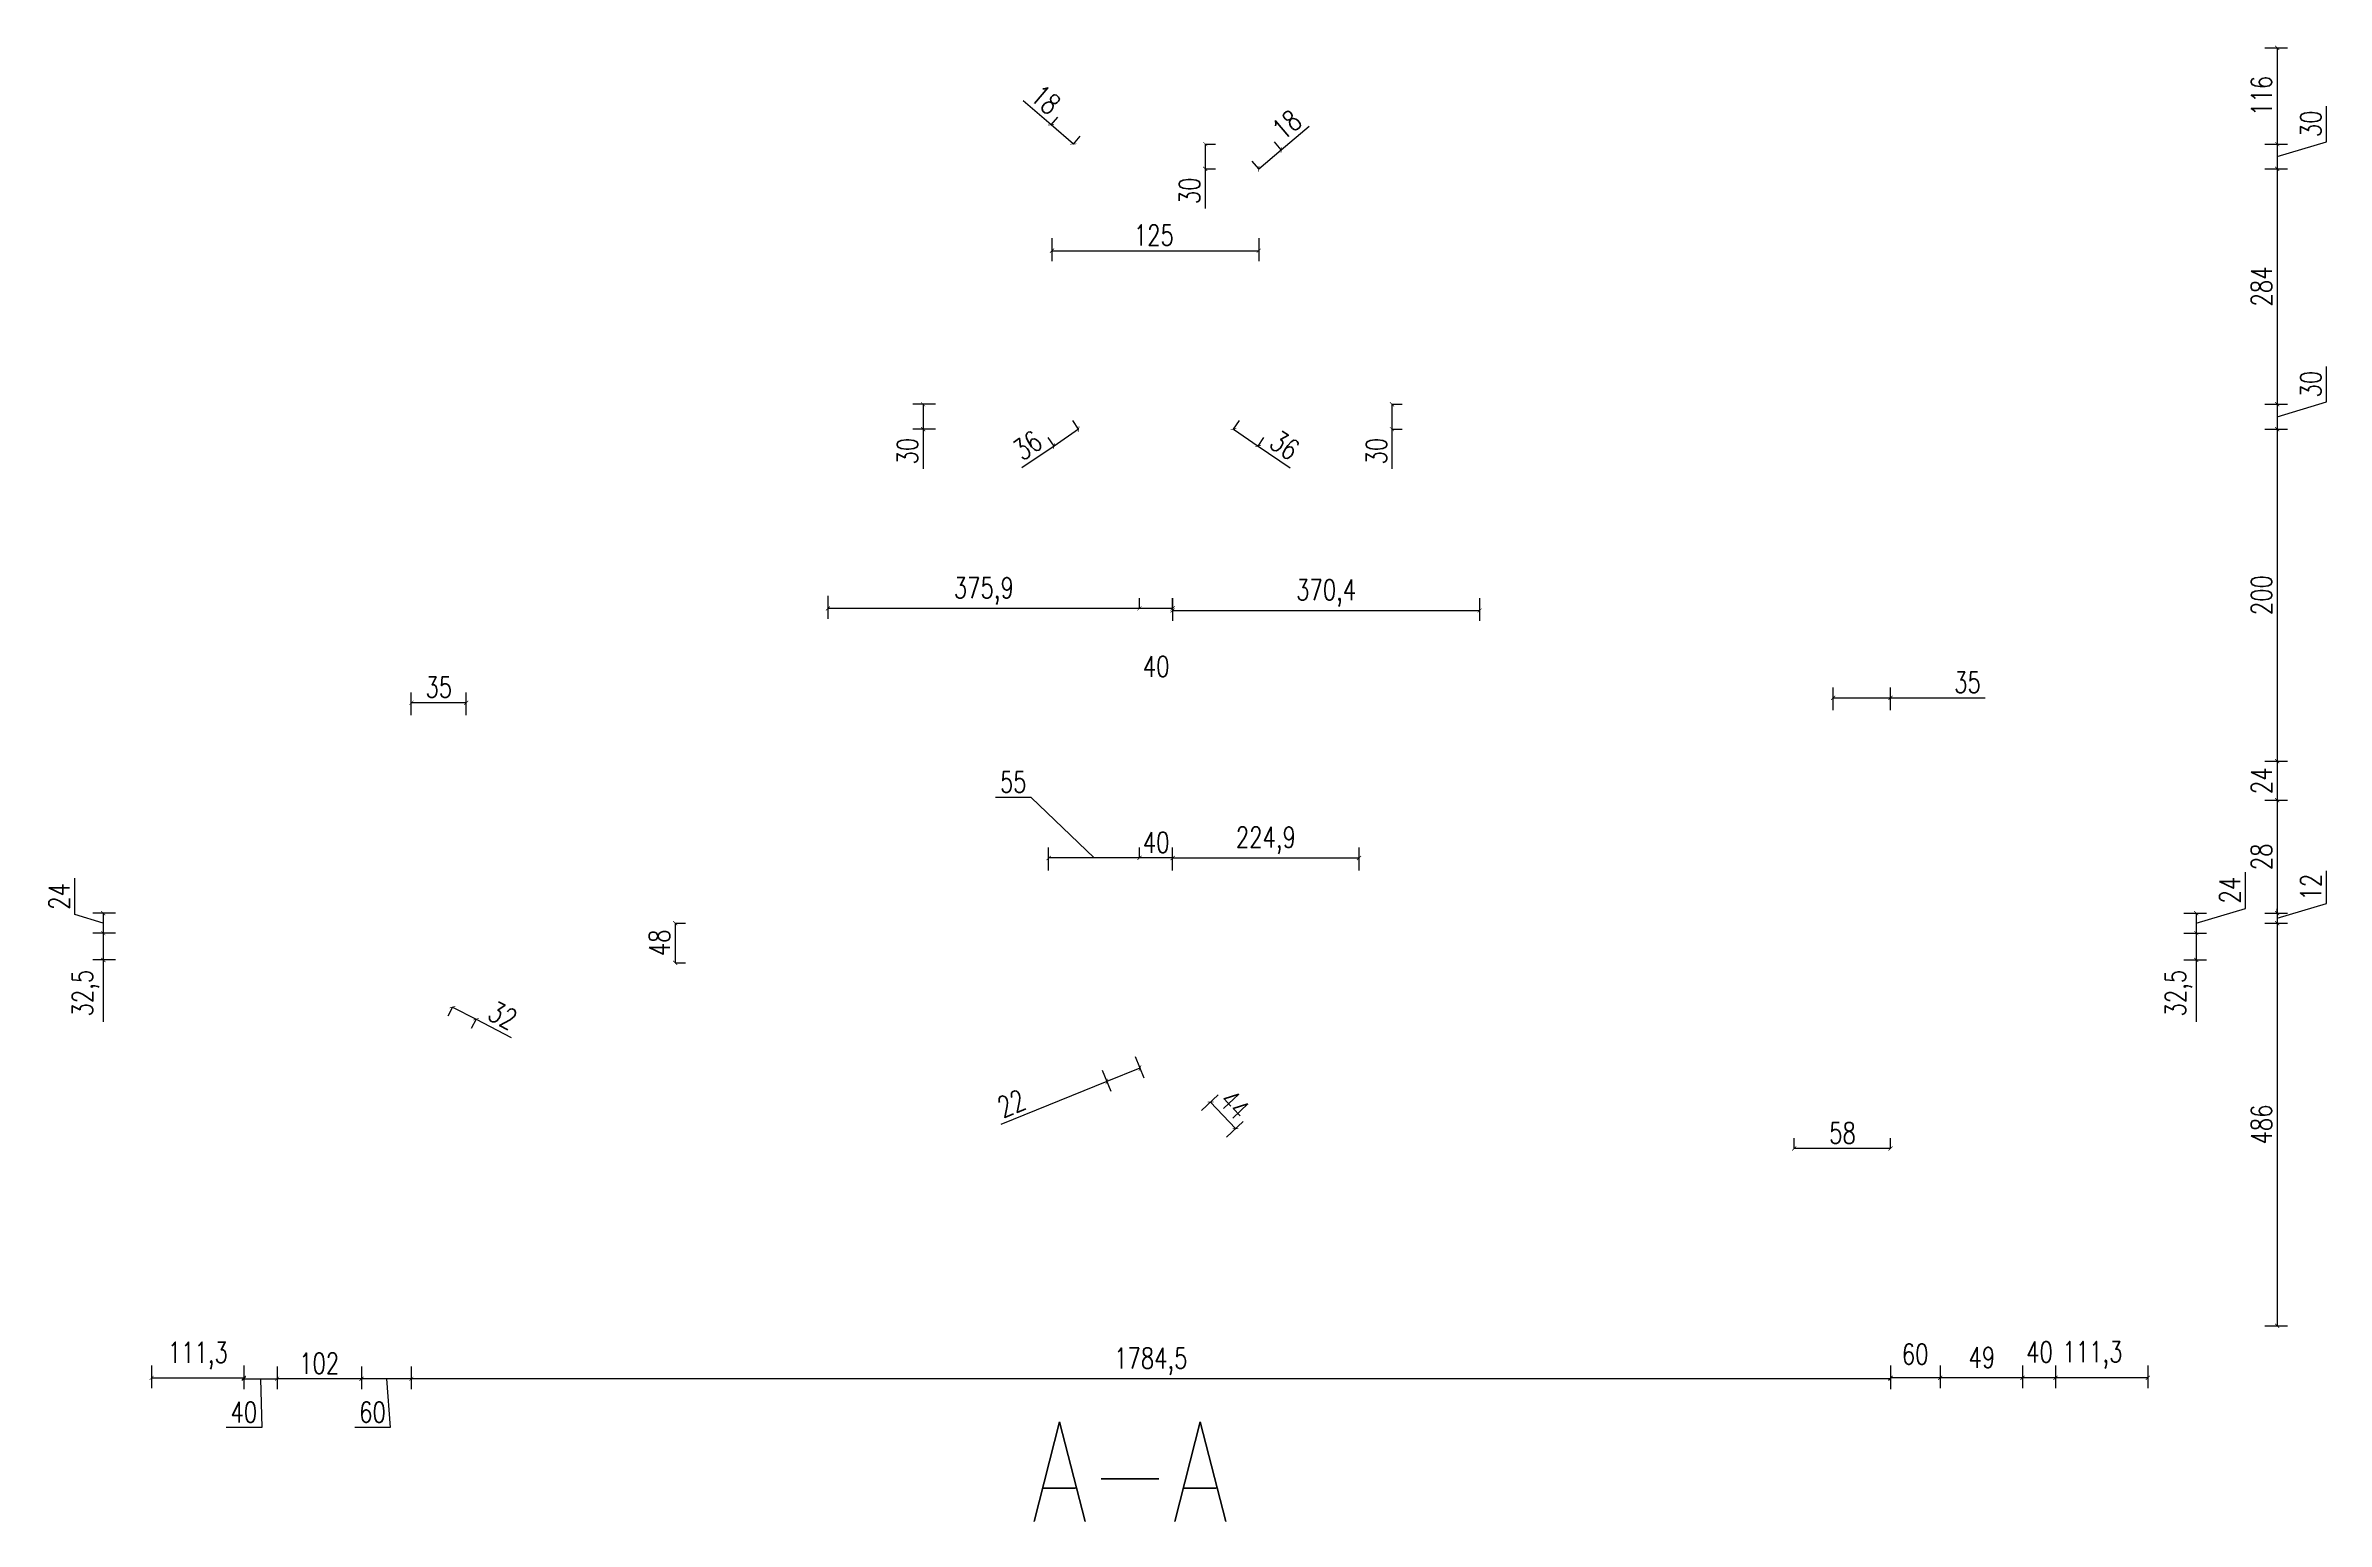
# Model space of a CAD drawing. Header units: millimetres. Extents: x -324080 to 120693, y -32448 to 53734.
# Drawn here: x -60403 to -57652, y 12752 to 14533 of the extents above; entities that cross this region are included whole.
import ezdxf

# ---------------------------------------------------------------- set-up
doc = ezdxf.new("R2010")
doc.units = ezdxf.units.MM
doc.styles.add('Opisowy', font='simplex.shx', dxfattribs={"width": 0.75, "height": 2.5})
doc.dimstyles.new('Opisowy', dxfattribs={"dimscale": 0, "dimtxt": 2.5, "dimasz": 0.5, "dimexe": 1.25, "dimexo": 0.625, "dimtad": 1, "dimdec": 1, "dimtxsty": 'Opisowy', "dimblk": 'ARCHTICK', "dimcen": 1, "dimadec": 0, "dimazin": 0, "dimtfac": 1, "dimtdec": 1, "dimtmove": 0, "dimatfit": 3, "dimfxl": 1.5, "dimfxlon": 1, "dimarcsym": 0})

# ---------------------------------------------------------------- blocks, each defined once
blk = doc.blocks.new('_ArchTick')
at = {"color": 0, "linetype": 'ByBlock', "const_width": 0.15}
blk.add_lwpolyline([(-0.5, -0.5), (0.5, 0.5)], dxfattribs=at)
blk = doc.blocks.new('*D165')
at = {"color": 0, "lineweight": -2, "transparency": 16777216}
for p, q in [((-57726.1, 14530.2), (-57698.6, 14530.2)), ((-57711.1, 14530.2), (-57711.1, 14414.2)), ((-57726.1, 14414.2), (-57698.6, 14414.2))]:
    blk.add_line(p, q, dxfattribs=at)
at = {"layer": 'Defpoints', "color": 0, "transparency": 16777216}
for p in [(-59063.7, 14530.2), (-59043.7, 14414.2), (-57711.1, 14414.2)]:
    blk.add_point(p, dxfattribs=at)
at = {"color": 0, "lineweight": -2, "transparency": 16777216, "xscale": 5, "yscale": 5, "zscale": 5}
for p, rotation in [((-57711.1, 14530.2), 90), ((-57711.1, 14414.2), 270)]:
    blk.add_blockref('_ArchTick', p, dxfattribs=dict(at, rotation=rotation))
at = {"color": 0, "lineweight": 9, "transparency": 16777216, "insert": (-57729.9, 14472.2), "char_height": 25, "attachment_point": 5, "rotation": 90, "style": 'Opisowy'}
blk.add_mtext('116', dxfattribs=at)
blk = doc.blocks.new('*D166')
at = {"color": 0, "lineweight": -2, "transparency": 16777216}
for p, q in [((-57651.7, 14417), (-57651.7, 14459.8)), ((-57726.1, 14414.2), (-57698.6, 14414.2)), ((-57711.1, 14399.2), (-57651.7, 14417)), ((-57711.1, 14414.2), (-57711.1, 14384.2)), ((-57726.1, 14384.2), (-57698.6, 14384.2))]:
    blk.add_line(p, q, dxfattribs=at)
at = {"layer": 'Defpoints', "color": 0, "transparency": 16777216}
for p in [(-59043.7, 14414.2), (-58939.8, 14384.2), (-57711.1, 14384.2)]:
    blk.add_point(p, dxfattribs=at)
at = {"color": 0, "lineweight": -2, "transparency": 16777216, "xscale": 5, "yscale": 5, "zscale": 5}
for p, rotation in [((-57711.1, 14414.2), 90), ((-57711.1, 14384.2), 270)]:
    blk.add_blockref('_ArchTick', p, dxfattribs=dict(at, rotation=rotation))
at = {"color": 0, "lineweight": 9, "transparency": 16777216, "insert": (-57670.5, 14438.4), "char_height": 25, "attachment_point": 5, "rotation": 90, "style": 'Opisowy'}
blk.add_mtext('30', dxfattribs=at)
blk = doc.blocks.new('*D167')
at = {"color": 0, "lineweight": -2, "transparency": 16777216}
for p, q in [((-57726.1, 14384.2), (-57698.6, 14384.2)), ((-57711.1, 14384.2), (-57711.1, 14100.2)), ((-57726.1, 14100.2), (-57698.6, 14100.2))]:
    blk.add_line(p, q, dxfattribs=at)
at = {"layer": 'Defpoints', "color": 0, "transparency": 16777216}
for p in [(-58939.8, 14384.2), (-58652.1, 14100.2), (-57711.1, 14100.2)]:
    blk.add_point(p, dxfattribs=at)
at = {"color": 0, "lineweight": -2, "transparency": 16777216, "xscale": 5, "yscale": 5, "zscale": 5}
for p, rotation in [((-57711.1, 14384.2), 90), ((-57711.1, 14100.2), 270)]:
    blk.add_blockref('_ArchTick', p, dxfattribs=dict(at, rotation=rotation))
at = {"color": 0, "lineweight": 9, "transparency": 16777216, "insert": (-57729.9, 14242.2), "char_height": 25, "attachment_point": 5, "rotation": 90, "style": 'Opisowy'}
blk.add_mtext('284', dxfattribs=at)
blk = doc.blocks.new('*D168')
at = {"color": 0, "lineweight": -2, "transparency": 16777216}
for p, q in [((-57651.7, 14103), (-57651.7, 14145.8)), ((-57726.1, 14100.2), (-57698.6, 14100.2)), ((-57711.1, 14085.2), (-57651.7, 14103)), ((-57711.1, 14100.2), (-57711.1, 14070.2)), ((-57726.1, 14070.2), (-57698.6, 14070.2))]:
    blk.add_line(p, q, dxfattribs=at)
at = {"layer": 'Defpoints', "color": 0, "transparency": 16777216}
for p in [(-58652.1, 14100.2), (-58626.6, 14070.2), (-57711.1, 14070.2)]:
    blk.add_point(p, dxfattribs=at)
at = {"color": 0, "lineweight": -2, "transparency": 16777216, "xscale": 5, "yscale": 5, "zscale": 5}
for p, rotation in [((-57711.1, 14100.2), 90), ((-57711.1, 14070.2), 270)]:
    blk.add_blockref('_ArchTick', p, dxfattribs=dict(at, rotation=rotation))
at = {"color": 0, "lineweight": 9, "transparency": 16777216, "insert": (-57670.5, 14124.4), "char_height": 25, "attachment_point": 5, "rotation": 90, "style": 'Opisowy'}
blk.add_mtext('30', dxfattribs=at)
blk = doc.blocks.new('*D169')
at = {"color": 0, "lineweight": -2, "transparency": 16777216}
for p, q in [((-57726.1, 14070.2), (-57698.6, 14070.2)), ((-57711.1, 14070.2), (-57711.1, 13669.6)), ((-57726.1, 13669.6), (-57698.6, 13669.6))]:
    blk.add_line(p, q, dxfattribs=at)
at = {"layer": 'Defpoints', "color": 0, "transparency": 16777216}
for p in [(-58626.6, 14070.2), (-58286.7, 13669.6), (-57711.1, 13669.6)]:
    blk.add_point(p, dxfattribs=at)
at = {"color": 0, "lineweight": -2, "transparency": 16777216, "xscale": 5, "yscale": 5, "zscale": 5}
for p, rotation in [((-57711.1, 14070.2), 90), ((-57711.1, 13669.6), 270)]:
    blk.add_blockref('_ArchTick', p, dxfattribs=dict(at, rotation=rotation))
at = {"color": 0, "lineweight": 9, "transparency": 16777216, "insert": (-57729.9, 13869.9), "char_height": 25, "attachment_point": 5, "rotation": 90, "style": 'Opisowy'}
blk.add_mtext('200', dxfattribs=at)
blk = doc.blocks.new('*D170')
at = {"color": 0, "lineweight": -2, "transparency": 16777216}
for p, q in [((-57726.1, 13669.6), (-57698.6, 13669.6)), ((-57711.1, 13669.6), (-57711.1, 13622.4)), ((-57726.1, 13622.4), (-57698.6, 13622.4))]:
    blk.add_line(p, q, dxfattribs=at)
at = {"layer": 'Defpoints', "color": 0, "transparency": 16777216}
for p in [(-58286.7, 13669.6), (-58246.7, 13622.4), (-57711.1, 13622.4)]:
    blk.add_point(p, dxfattribs=at)
at = {"color": 0, "lineweight": -2, "transparency": 16777216, "xscale": 5, "yscale": 5, "zscale": 5}
for p, rotation in [((-57711.1, 13669.6), 90), ((-57711.1, 13622.4), 270)]:
    blk.add_blockref('_ArchTick', p, dxfattribs=dict(at, rotation=rotation))
at = {"color": 0, "lineweight": 9, "transparency": 16777216, "insert": (-57729.9, 13646), "char_height": 25, "attachment_point": 5, "rotation": 90, "style": 'Opisowy'}
blk.add_mtext('24', dxfattribs=at)
blk = doc.blocks.new('*D171')
at = {"color": 0, "lineweight": -2, "transparency": 16777216}
for p, q in [((-57726.1, 13622.4), (-57698.6, 13622.4)), ((-57711.1, 13622.4), (-57711.1, 13486.2)), ((-57726.1, 13486.2), (-57698.6, 13486.2))]:
    blk.add_line(p, q, dxfattribs=at)
at = {"layer": 'Defpoints', "color": 0, "transparency": 16777216}
for p in [(-58246.7, 13622.4), (-58246.7, 13486.2), (-57711.1, 13486.2)]:
    blk.add_point(p, dxfattribs=at)
at = {"color": 0, "lineweight": -2, "transparency": 16777216, "xscale": 5, "yscale": 5, "zscale": 5}
for p, rotation in [((-57711.1, 13622.4), 90), ((-57711.1, 13486.2), 270)]:
    blk.add_blockref('_ArchTick', p, dxfattribs=dict(at, rotation=rotation))
at = {"color": 0, "lineweight": 9, "transparency": 16777216, "insert": (-57729.9, 13554.3), "char_height": 25, "attachment_point": 5, "rotation": 90, "style": 'Opisowy'}
blk.add_mtext('28', dxfattribs=at)
blk = doc.blocks.new('*D172')
at = {"color": 0, "lineweight": -2, "transparency": 16777216}
for p, q in [((-57651.7, 13498), (-57651.7, 13537.3)), ((-57726.1, 13486.2), (-57698.6, 13486.2)), ((-57711.1, 13480.2), (-57651.7, 13498)), ((-57711.1, 13486.2), (-57711.1, 13491.2)), ((-57711.1, 13486.2), (-57711.1, 13474.2)), ((-57711.1, 13486.2), (-57711.1, 13474.2)), ((-57726.1, 13474.2), (-57698.6, 13474.2)), ((-57711.1, 13474.2), (-57711.1, 13469.2))]:
    blk.add_line(p, q, dxfattribs=at)
at = {"layer": 'Defpoints', "color": 0, "transparency": 16777216}
for p in [(-58246.7, 13486.2), (-58018.5, 13474.2), (-57711.1, 13474.2)]:
    blk.add_point(p, dxfattribs=at)
at = {"color": 0, "lineweight": -2, "transparency": 16777216, "xscale": 5, "yscale": 5, "zscale": 5}
for p, rotation in [((-57711.1, 13486.2), 270), ((-57711.1, 13474.2), 90)]:
    blk.add_blockref('_ArchTick', p, dxfattribs=dict(at, rotation=rotation))
at = {"color": 0, "lineweight": 9, "transparency": 16777216, "insert": (-57670.5, 13517.6), "char_height": 25, "attachment_point": 5, "rotation": 90, "style": 'Opisowy'}
blk.add_mtext('12', dxfattribs=at)
blk = doc.blocks.new('*D173')
at = {"color": 0, "lineweight": -2, "transparency": 16777216}
for p, q in [((-57726.1, 13474.2), (-57698.6, 13474.2)), ((-57711.1, 13474.2), (-57711.1, 12988.2)), ((-57726.1, 12988.2), (-57698.6, 12988.2))]:
    blk.add_line(p, q, dxfattribs=at)
at = {"layer": 'Defpoints', "color": 0, "transparency": 16777216}
for p in [(-58018.5, 13474.2), (-58117.7, 12988.2), (-57711.1, 12988.2)]:
    blk.add_point(p, dxfattribs=at)
at = {"color": 0, "lineweight": -2, "transparency": 16777216, "xscale": 5, "yscale": 5, "zscale": 5}
for p, rotation in [((-57711.1, 13474.2), 90), ((-57711.1, 12988.2), 270)]:
    blk.add_blockref('_ArchTick', p, dxfattribs=dict(at, rotation=rotation))
at = {"color": 0, "lineweight": 9, "transparency": 16777216, "insert": (-57729.9, 13231.2), "char_height": 25, "attachment_point": 5, "rotation": 90, "style": 'Opisowy'}
blk.add_mtext('486', dxfattribs=at)
blk = doc.blocks.new('*D174')
at = {"color": 0, "lineweight": -2, "transparency": 16777216}
for p, q in [((-57749.4, 13492), (-57749.4, 13535.7)), ((-57823.8, 13486.2), (-57796.3, 13486.2)), ((-57808.8, 13474.2), (-57749.4, 13492)), ((-57808.8, 13486.2), (-57808.8, 13462.2)), ((-57823.8, 13462.2), (-57796.3, 13462.2))]:
    blk.add_line(p, q, dxfattribs=at)
at = {"layer": 'Defpoints', "color": 0, "transparency": 16777216}
for p in [(-57978.5, 13486.2), (-57978.5, 13462.2), (-57808.8, 13462.2)]:
    blk.add_point(p, dxfattribs=at)
at = {"color": 0, "lineweight": -2, "transparency": 16777216, "xscale": 5, "yscale": 5, "zscale": 5}
for p, rotation in [((-57808.8, 13486.2), 90), ((-57808.8, 13462.2), 270)]:
    blk.add_blockref('_ArchTick', p, dxfattribs=dict(at, rotation=rotation))
at = {"color": 0, "lineweight": 9, "transparency": 16777216, "insert": (-57768.1, 13513.9), "char_height": 25, "attachment_point": 5, "rotation": 90, "style": 'Opisowy'}
blk.add_mtext('24', dxfattribs=at)
blk = doc.blocks.new('*D175')
at = {"color": 0, "lineweight": -2, "transparency": 16777216}
for p, q in [((-57978.5, 12940.5), (-57978.5, 12913)), ((-57867.2, 12940.5), (-57867.2, 12913)), ((-57867.2, 12925.5), (-57978.5, 12925.5))]:
    blk.add_line(p, q, dxfattribs=at)
at = {"layer": 'Defpoints', "color": 0, "transparency": 16777216}
for p in [(-57978.5, 13462.2), (-57867.2, 13429.7), (-57978.5, 12925.5)]:
    blk.add_point(p, dxfattribs=at)
at = {"color": 0, "lineweight": -2, "transparency": 16777216, "xscale": 5, "yscale": 5, "zscale": 5, "rotation": 180}
blk.add_blockref('_ArchTick', (-57978.5, 12925.5), dxfattribs=at)
at = {"color": 0, "lineweight": -2, "transparency": 16777216, "xscale": 5, "yscale": 5, "zscale": 5}
blk.add_blockref('_ArchTick', (-57867.2, 12925.5), dxfattribs=at)
at = {"color": 0, "lineweight": 9, "transparency": 16777216, "insert": (-57934, 12953.2), "char_height": 25, "attachment_point": 5, "style": 'Opisowy'}
blk.add_mtext('111,3', dxfattribs=at)
blk = doc.blocks.new('*D176')
at = {"color": 0, "lineweight": -2, "transparency": 16777216}
for p, q in [((-58018.5, 12940.5), (-58018.5, 12913)), ((-57978.5, 12940.5), (-57978.5, 12913)), ((-57978.5, 12925.5), (-58018.5, 12925.5))]:
    blk.add_line(p, q, dxfattribs=at)
at = {"layer": 'Defpoints', "color": 0, "transparency": 16777216}
for p in [(-58018.5, 13462.2), (-57978.5, 13462.2), (-58018.5, 12925.5)]:
    blk.add_point(p, dxfattribs=at)
at = {"color": 0, "lineweight": -2, "transparency": 16777216, "xscale": 5, "yscale": 5, "zscale": 5, "rotation": 180}
blk.add_blockref('_ArchTick', (-58018.5, 12925.5), dxfattribs=at)
at = {"color": 0, "lineweight": -2, "transparency": 16777216, "xscale": 5, "yscale": 5, "zscale": 5}
blk.add_blockref('_ArchTick', (-57978.5, 12925.5), dxfattribs=at)
at = {"color": 0, "lineweight": 9, "transparency": 16777216, "insert": (-57997.9, 12956.7), "char_height": 25, "attachment_point": 5, "style": 'Opisowy'}
blk.add_mtext('40', dxfattribs=at)
blk = doc.blocks.new('*D177')
at = {"color": 0, "lineweight": -2, "transparency": 16777216}
for p, q in [((-58117.7, 12940.5), (-58117.7, 12913)), ((-58018.5, 12940.5), (-58018.5, 12913)), ((-58018.5, 12925.5), (-58117.7, 12925.5))]:
    blk.add_line(p, q, dxfattribs=at)
at = {"layer": 'Defpoints', "color": 0, "transparency": 16777216}
for p in [(-58018.5, 13462.2), (-58117.7, 12988.2), (-58117.7, 12925.5)]:
    blk.add_point(p, dxfattribs=at)
at = {"color": 0, "lineweight": -2, "transparency": 16777216, "xscale": 5, "yscale": 5, "zscale": 5, "rotation": 180}
blk.add_blockref('_ArchTick', (-58117.7, 12925.5), dxfattribs=at)
at = {"color": 0, "lineweight": -2, "transparency": 16777216, "xscale": 5, "yscale": 5, "zscale": 5}
blk.add_blockref('_ArchTick', (-58018.5, 12925.5), dxfattribs=at)
at = {"color": 0, "lineweight": 9, "transparency": 16777216, "insert": (-58067.3, 12950.1), "char_height": 25, "attachment_point": 5, "style": 'Opisowy'}
blk.add_mtext('49', dxfattribs=at)
blk = doc.blocks.new('*D178')
at = {"color": 0, "lineweight": -2, "transparency": 16777216}
for p, q in [((-58177.7, 12940.5), (-58177.7, 12913)), ((-58117.7, 12940.5), (-58117.7, 12913)), ((-58117.7, 12925.5), (-58177.7, 12925.5))]:
    blk.add_line(p, q, dxfattribs=at)
at = {"layer": 'Defpoints', "color": 0, "transparency": 16777216}
for p in [(-58117.7, 12988.2), (-58177.7, 12976.2), (-58177.7, 12925.5)]:
    blk.add_point(p, dxfattribs=at)
at = {"color": 0, "lineweight": -2, "transparency": 16777216, "xscale": 5, "yscale": 5, "zscale": 5, "rotation": 180}
blk.add_blockref('_ArchTick', (-58177.7, 12925.5), dxfattribs=at)
at = {"color": 0, "lineweight": -2, "transparency": 16777216, "xscale": 5, "yscale": 5, "zscale": 5}
blk.add_blockref('_ArchTick', (-58117.7, 12925.5), dxfattribs=at)
at = {"color": 0, "lineweight": 9, "transparency": 16777216, "insert": (-58147.7, 12954.1), "char_height": 25, "attachment_point": 5, "style": 'Opisowy'}
blk.add_mtext('60', dxfattribs=at)
blk = doc.blocks.new('*D179')
at = {"color": 0, "lineweight": -2, "transparency": 16777216}
for p, q in [((-59962.2, 12939.3), (-59962.2, 12911.8)), ((-58177.7, 12939.3), (-58177.7, 12911.8)), ((-58177.7, 12924.3), (-59962.2, 12924.3))]:
    blk.add_line(p, q, dxfattribs=at)
at = {"layer": 'Defpoints', "color": 0, "transparency": 16777216}
for p in [(-59962.2, 12982.2), (-58177.7, 12976.2), (-59962.2, 12924.3)]:
    blk.add_point(p, dxfattribs=at)
at = {"color": 0, "lineweight": -2, "transparency": 16777216, "xscale": 5, "yscale": 5, "zscale": 5, "rotation": 180}
blk.add_blockref('_ArchTick', (-59962.2, 12924.3), dxfattribs=at)
at = {"color": 0, "lineweight": -2, "transparency": 16777216, "xscale": 5, "yscale": 5, "zscale": 5}
blk.add_blockref('_ArchTick', (-58177.7, 12924.3), dxfattribs=at)
at = {"color": 0, "lineweight": 9, "transparency": 16777216, "insert": (-59069.9, 12945.4), "char_height": 25, "attachment_point": 5, "style": 'Opisowy'}
blk.add_mtext('1784,5', dxfattribs=at)
blk = doc.blocks.new('*D180')
at = {"color": 0, "lineweight": -2, "transparency": 16777216}
for p, q in [((-60022.2, 12939.3), (-60022.2, 12911.8)), ((-59962.2, 12939.3), (-59962.2, 12911.8)), ((-59962.2, 12924.3), (-60022.2, 12924.3)), ((-59992.2, 12924.3), (-59987.6, 12865.4)), ((-59987.6, 12865.4), (-60030.4, 12865.4))]:
    blk.add_line(p, q, dxfattribs=at)
at = {"layer": 'Defpoints', "color": 0, "transparency": 16777216}
for p in [(-60022.2, 12988.2), (-59962.2, 12982.2), (-60022.2, 12924.3)]:
    blk.add_point(p, dxfattribs=at)
at = {"color": 0, "lineweight": -2, "transparency": 16777216, "xscale": 5, "yscale": 5, "zscale": 5, "rotation": 180}
blk.add_blockref('_ArchTick', (-60022.2, 12924.3), dxfattribs=at)
at = {"color": 0, "lineweight": -2, "transparency": 16777216, "xscale": 5, "yscale": 5, "zscale": 5}
blk.add_blockref('_ArchTick', (-59962.2, 12924.3), dxfattribs=at)
at = {"color": 0, "lineweight": 9, "transparency": 16777216, "insert": (-60009, 12884.1), "char_height": 25, "attachment_point": 5, "style": 'Opisowy'}
blk.add_mtext('60', dxfattribs=at)
blk = doc.blocks.new('*D181')
at = {"color": 0, "lineweight": -2, "transparency": 16777216}
for p, q in [((-60124.2, 12939.3), (-60124.2, 12911.8)), ((-60022.2, 12939.3), (-60022.2, 12911.8)), ((-60022.2, 12924.3), (-60124.2, 12924.3))]:
    blk.add_line(p, q, dxfattribs=at)
at = {"layer": 'Defpoints', "color": 0, "transparency": 16777216}
for p in [(-60124.2, 13462.2), (-60022.2, 12988.2), (-60124.2, 12924.3)]:
    blk.add_point(p, dxfattribs=at)
at = {"color": 0, "lineweight": -2, "transparency": 16777216, "xscale": 5, "yscale": 5, "zscale": 5, "rotation": 180}
blk.add_blockref('_ArchTick', (-60124.2, 12924.3), dxfattribs=at)
at = {"color": 0, "lineweight": -2, "transparency": 16777216, "xscale": 5, "yscale": 5, "zscale": 5}
blk.add_blockref('_ArchTick', (-60022.2, 12924.3), dxfattribs=at)
at = {"color": 0, "lineweight": 9, "transparency": 16777216, "insert": (-60073.2, 12943), "char_height": 25, "attachment_point": 5, "style": 'Opisowy'}
blk.add_mtext('102', dxfattribs=at)
blk = doc.blocks.new('*D182')
at = {"color": 0, "lineweight": -2, "transparency": 16777216}
for p, q in [((-57808.8, 13462.2), (-57796.3, 13462.2)), ((-57808.8, 13462.2), (-57808.8, 13429.7)), ((-57823.8, 13429.7), (-57796.3, 13429.7)), ((-57808.8, 13429.7), (-57808.8, 13355))]:
    blk.add_line(p, q, dxfattribs=at)
at = {"layer": 'Defpoints', "color": 0, "transparency": 16777216}
for p in [(-57811.3, 13462.2), (-57867.2, 13429.7), (-57808.8, 13429.7)]:
    blk.add_point(p, dxfattribs=at)
at = {"color": 0, "lineweight": -2, "transparency": 16777216, "xscale": 5, "yscale": 5, "zscale": 5}
for p, rotation in [((-57808.8, 13462.2), 90), ((-57808.8, 13429.7), 270)]:
    blk.add_blockref('_ArchTick', p, dxfattribs=dict(at, rotation=rotation))
at = {"color": 0, "lineweight": 9, "transparency": 16777216, "insert": (-57829.9, 13389.8), "char_height": 25, "attachment_point": 5, "rotation": 90, "style": 'Opisowy'}
blk.add_mtext('32,5', dxfattribs=at)
blk = doc.blocks.new('*D183')
at = {"color": 0, "lineweight": -2, "transparency": 16777216}
for p, q in [((-60368.3, 13484.5), (-60368.3, 13528.2)), ((-60333.9, 13474.2), (-60368.3, 13484.5)), ((-60318.9, 13486.2), (-60346.4, 13486.2)), ((-60333.9, 13486.2), (-60333.9, 13462.2)), ((-60318.9, 13462.2), (-60346.4, 13462.2))]:
    blk.add_line(p, q, dxfattribs=at)
at = {"layer": 'Defpoints', "color": 0, "transparency": 16777216}
for p in [(-60164.2, 13486.2), (-60333.9, 13462.2), (-60164.2, 13462.2)]:
    blk.add_point(p, dxfattribs=at)
at = {"color": 0, "lineweight": -2, "transparency": 16777216, "xscale": 5, "yscale": 5, "zscale": 5}
for p, rotation in [((-60333.9, 13486.2), 90), ((-60333.9, 13462.2), 270)]:
    blk.add_blockref('_ArchTick', p, dxfattribs=dict(at, rotation=rotation))
at = {"color": 0, "lineweight": 9, "transparency": 16777216, "insert": (-60387, 13506.4), "char_height": 25, "attachment_point": 5, "rotation": 90, "style": 'Opisowy'}
blk.add_mtext('24', dxfattribs=at)
blk = doc.blocks.new('*D184')
at = {"color": 0, "lineweight": -2, "transparency": 16777216}
for p, q in [((-60275.5, 12940.5), (-60275.5, 12913)), ((-60164.2, 12940.5), (-60164.2, 12913)), ((-60275.5, 12925.5), (-60164.2, 12925.5))]:
    blk.add_line(p, q, dxfattribs=at)
at = {"layer": 'Defpoints', "color": 0, "transparency": 16777216}
for p in [(-60164.2, 13462.2), (-60275.5, 13429.7), (-60164.2, 12925.5)]:
    blk.add_point(p, dxfattribs=at)
at = {"color": 0, "lineweight": -2, "transparency": 16777216, "xscale": 5, "yscale": 5, "zscale": 5, "rotation": 180}
blk.add_blockref('_ArchTick', (-60275.5, 12925.5), dxfattribs=at)
at = {"color": 0, "lineweight": -2, "transparency": 16777216, "xscale": 5, "yscale": 5, "zscale": 5}
blk.add_blockref('_ArchTick', (-60164.2, 12925.5), dxfattribs=at)
at = {"color": 0, "lineweight": 9, "transparency": 16777216, "insert": (-60219.6, 12952.4), "char_height": 25, "attachment_point": 5, "style": 'Opisowy'}
blk.add_mtext('111,3', dxfattribs=at)
blk = doc.blocks.new('*D185')
at = {"color": 0, "lineweight": -2, "transparency": 16777216}
for p, q in [((-60164.2, 12939.3), (-60164.2, 12911.8)), ((-60124.2, 12939.3), (-60124.2, 12911.8)), ((-60164.2, 12924.3), (-60124.2, 12924.3)), ((-60144.2, 12924.3), (-60142.7, 12865.4)), ((-60142.7, 12865.4), (-60185.5, 12865.4))]:
    blk.add_line(p, q, dxfattribs=at)
at = {"layer": 'Defpoints', "color": 0, "transparency": 16777216}
for p in [(-60164.2, 13462.2), (-60124.2, 13462.2), (-60124.2, 12924.3)]:
    blk.add_point(p, dxfattribs=at)
at = {"color": 0, "lineweight": -2, "transparency": 16777216, "xscale": 5, "yscale": 5, "zscale": 5, "rotation": 180}
blk.add_blockref('_ArchTick', (-60164.2, 12924.3), dxfattribs=at)
at = {"color": 0, "lineweight": -2, "transparency": 16777216, "xscale": 5, "yscale": 5, "zscale": 5}
blk.add_blockref('_ArchTick', (-60124.2, 12924.3), dxfattribs=at)
at = {"color": 0, "lineweight": 9, "transparency": 16777216, "insert": (-60164.1, 12884.1), "char_height": 25, "attachment_point": 5, "style": 'Opisowy'}
blk.add_mtext('40', dxfattribs=at)
blk = doc.blocks.new('*D186')
at = {"color": 0, "lineweight": -2, "transparency": 16777216}
for p, q in [((-60333.9, 13462.2), (-60346.4, 13462.2)), ((-60333.9, 13462.2), (-60333.9, 13429.7)), ((-60318.9, 13429.7), (-60346.4, 13429.7)), ((-60333.9, 13429.7), (-60333.9, 13355))]:
    blk.add_line(p, q, dxfattribs=at)
at = {"layer": 'Defpoints', "color": 0, "transparency": 16777216}
for p in [(-60331.4, 13462.2), (-60333.9, 13429.7), (-60275.5, 13429.7)]:
    blk.add_point(p, dxfattribs=at)
at = {"color": 0, "lineweight": -2, "transparency": 16777216, "xscale": 5, "yscale": 5, "zscale": 5}
for p, rotation in [((-60333.9, 13462.2), 90), ((-60333.9, 13429.7), 270)]:
    blk.add_blockref('_ArchTick', p, dxfattribs=dict(at, rotation=rotation))
at = {"color": 0, "lineweight": 9, "transparency": 16777216, "insert": (-60355, 13389.8), "char_height": 25, "attachment_point": 5, "rotation": 90, "style": 'Opisowy'}
blk.add_mtext('32,5', dxfattribs=at)
blk = doc.blocks.new('*D187')
at = {"color": 0, "lineweight": -2, "transparency": 16777216}
for p, q in [((-59043.7, 13866.4), (-59043.7, 13838.9)), ((-59043.7, 13851.4), (-58673.3, 13851.4)), ((-58673.3, 13866.4), (-58673.3, 13838.9))]:
    blk.add_line(p, q, dxfattribs=at)
at = {"layer": 'Defpoints', "color": 0, "transparency": 16777216}
for p in [(-59043.7, 14070.2), (-58673.3, 14070.2), (-58673.3, 13851.4)]:
    blk.add_point(p, dxfattribs=at)
at = {"color": 0, "lineweight": -2, "transparency": 16777216, "xscale": 5, "yscale": 5, "zscale": 5, "rotation": 180}
blk.add_blockref('_ArchTick', (-59043.7, 13851.4), dxfattribs=at)
at = {"color": 0, "lineweight": -2, "transparency": 16777216, "xscale": 5, "yscale": 5, "zscale": 5}
blk.add_blockref('_ArchTick', (-58673.3, 13851.4), dxfattribs=at)
at = {"color": 0, "lineweight": 9, "transparency": 16777216, "insert": (-58858.5, 13872.5), "char_height": 25, "attachment_point": 5, "style": 'Opisowy'}
blk.add_mtext('370,4', dxfattribs=at)
blk = doc.blocks.new('*D188')
at = {"color": 0, "lineweight": -2, "transparency": 16777216}
for p, q in [((-59083.7, 13853.9), (-59083.7, 13866.4)), ((-59043.7, 13853.9), (-59083.7, 13853.9)), ((-59043.7, 13853.9), (-59043.7, 13866.4))]:
    blk.add_line(p, q, dxfattribs=at)
at = {"layer": 'Defpoints', "color": 0, "transparency": 16777216}
for p in [(-59083.7, 13853.9), (-59083.7, 13853.9), (-59043.7, 13853.9)]:
    blk.add_point(p, dxfattribs=at)
at = {"color": 0, "lineweight": -2, "transparency": 16777216, "xscale": 5, "yscale": 5, "zscale": 5, "rotation": 180}
blk.add_blockref('_ArchTick', (-59083.7, 13853.9), dxfattribs=at)
at = {"color": 0, "lineweight": -2, "transparency": 16777216, "xscale": 5, "yscale": 5, "zscale": 5}
blk.add_blockref('_ArchTick', (-59043.7, 13853.9), dxfattribs=at)
at = {"color": 0, "lineweight": 9, "transparency": 16777216, "insert": (-59063.7, 13783.9), "char_height": 25, "attachment_point": 5, "style": 'Opisowy'}
blk.add_mtext('40', dxfattribs=at)
blk = doc.blocks.new('*D189')
at = {"color": 0, "lineweight": -2, "transparency": 16777216}
for p, q in [((-59459.6, 13868.9), (-59459.6, 13841.4)), ((-59083.7, 13853.9), (-59459.6, 13853.9)), ((-59083.7, 13853.9), (-59083.7, 13866.4))]:
    blk.add_line(p, q, dxfattribs=at)
at = {"layer": 'Defpoints', "color": 0, "transparency": 16777216}
for p in [(-59459.6, 14070.2), (-59459.6, 13853.9), (-59083.7, 13853.9)]:
    blk.add_point(p, dxfattribs=at)
at = {"color": 0, "lineweight": -2, "transparency": 16777216, "xscale": 5, "yscale": 5, "zscale": 5, "rotation": 180}
blk.add_blockref('_ArchTick', (-59459.6, 13853.9), dxfattribs=at)
at = {"color": 0, "lineweight": -2, "transparency": 16777216, "xscale": 5, "yscale": 5, "zscale": 5}
blk.add_blockref('_ArchTick', (-59083.7, 13853.9), dxfattribs=at)
at = {"color": 0, "lineweight": 9, "transparency": 16777216, "insert": (-59271.6, 13875), "char_height": 25, "attachment_point": 5, "style": 'Opisowy'}
blk.add_mtext('375,9', dxfattribs=at)
blk = doc.blocks.new('*D190')
at = {"color": 0, "lineweight": -2, "transparency": 16777216}
for p, q in [((-58912.6, 14407.2), (-58878.9, 14435.8)), ((-58939.8, 14384.2), (-58947.8, 14393.7)), ((-58939.8, 14384.2), (-58912.6, 14407.2)), ((-58912.6, 14407.2), (-58920.7, 14416.7))]:
    blk.add_line(p, q, dxfattribs=at)
at = {"layer": 'Defpoints', "color": 0, "transparency": 16777216}
for p in [(-58912.6, 14407.2), (-58912.6, 14407.2), (-58939.8, 14384.2)]:
    blk.add_point(p, dxfattribs=at)
at = {"color": 0, "lineweight": -2, "transparency": 16777216, "xscale": 5, "yscale": 5, "zscale": 5}
for p, rotation in [((-58912.6, 14407.2), 40.31990128563942), ((-58939.8, 14384.2), 220.3199012856394)]:
    blk.add_blockref('_ArchTick', p, dxfattribs=dict(at, rotation=rotation))
at = {"color": 0, "lineweight": 9, "transparency": 16777216, "insert": (-58906, 14437.4), "char_height": 25, "attachment_point": 5, "rotation": 40.3199, "style": 'Opisowy'}
blk.add_mtext('18', dxfattribs=at)
blk = doc.blocks.new('*D191')
at = {"color": 0, "lineweight": -2, "transparency": 16777216}
for p, q in [((-59190.4, 14437.4), (-59224, 14466.3)), ((-59190.4, 14437.4), (-59182.3, 14446.8)), ((-59163.5, 14414.2), (-59190.4, 14437.4)), ((-59163.5, 14414.2), (-59155.3, 14423.6))]:
    blk.add_line(p, q, dxfattribs=at)
at = {"layer": 'Defpoints', "color": 0, "transparency": 16777216}
for p in [(-59190.4, 14437.4), (-59190.4, 14437.4), (-59163.5, 14414.2)]:
    blk.add_point(p, dxfattribs=at)
at = {"color": 0, "lineweight": -2, "transparency": 16777216, "xscale": 5, "yscale": 5, "zscale": 5}
for p, rotation in [((-59190.4, 14437.4), 139.2830864566064), ((-59163.5, 14414.2), 319.2830864566063)]:
    blk.add_blockref('_ArchTick', p, dxfattribs=dict(at, rotation=rotation))
at = {"color": 0, "lineweight": 9, "transparency": 16777216, "insert": (-59196.9, 14467.7), "char_height": 25, "attachment_point": 5, "rotation": 319.2831, "style": 'Opisowy'}
blk.add_mtext('18', dxfattribs=at)
blk = doc.blocks.new('*D192')
at = {"color": 0, "lineweight": -2, "transparency": 16777216}
for p, q in [((-59004.4, 14414.2), (-58991.9, 14414.2)), ((-59004.4, 14414.2), (-59004.4, 14384.2)), ((-59004.4, 14384.2), (-58991.9, 14384.2)), ((-59004.4, 14384.2), (-59004.4, 14336.3))]:
    blk.add_line(p, q, dxfattribs=at)
at = {"layer": 'Defpoints', "color": 0, "transparency": 16777216}
for p in [(-59004.4, 14414.2), (-59004.4, 14384.2), (-59004.4, 14384.2)]:
    blk.add_point(p, dxfattribs=at)
at = {"color": 0, "lineweight": -2, "transparency": 16777216, "xscale": 5, "yscale": 5, "zscale": 5}
for p, rotation in [((-59004.4, 14414.2), 90), ((-59004.4, 14384.2), 270)]:
    blk.add_blockref('_ArchTick', p, dxfattribs=dict(at, rotation=rotation))
at = {"color": 0, "lineweight": 9, "transparency": 16777216, "insert": (-59023.2, 14357.7), "char_height": 25, "attachment_point": 5, "rotation": 90, "style": 'Opisowy'}
blk.add_mtext('30', dxfattribs=at)
blk = doc.blocks.new('*D193')
at = {"color": 0, "lineweight": -2, "transparency": 16777216}
for p, q in [((-59329.8, 14100.2), (-59357.3, 14100.2)), ((-59344.8, 14100.2), (-59344.8, 14070.2)), ((-59329.8, 14070.2), (-59357.3, 14070.2)), ((-59344.8, 14070.2), (-59344.8, 14022.3))]:
    blk.add_line(p, q, dxfattribs=at)
at = {"layer": 'Defpoints', "color": 0, "transparency": 16777216}
for p in [(-59083.7, 14100.2), (-59344.8, 14070.2), (-59083.7, 14070.2)]:
    blk.add_point(p, dxfattribs=at)
at = {"color": 0, "lineweight": -2, "transparency": 16777216, "xscale": 5, "yscale": 5, "zscale": 5}
for p, rotation in [((-59344.8, 14100.2), 90), ((-59344.8, 14070.2), 270)]:
    blk.add_blockref('_ArchTick', p, dxfattribs=dict(at, rotation=rotation))
at = {"color": 0, "lineweight": 9, "transparency": 16777216, "insert": (-59363.6, 14043.7), "char_height": 25, "attachment_point": 5, "rotation": 90, "style": 'Opisowy'}
blk.add_mtext('30', dxfattribs=at)
blk = doc.blocks.new('*D194')
at = {"color": 0, "lineweight": -2, "transparency": 16777216}
for p, q in [((-59157.1, 14070.2), (-59186.8, 14049.8)), ((-59157.1, 14070.2), (-59164.1, 14080.5)), ((-59186.8, 14049.8), (-59225.5, 14023.3)), ((-59186.8, 14049.8), (-59193.8, 14060.1))]:
    blk.add_line(p, q, dxfattribs=at)
at = {"layer": 'Defpoints', "color": 0, "transparency": 16777216}
for p in [(-59157.1, 14070.2), (-59186.8, 14049.8), (-59186.8, 14049.8)]:
    blk.add_point(p, dxfattribs=at)
at = {"color": 0, "lineweight": -2, "transparency": 16777216, "xscale": 5, "yscale": 5, "zscale": 5}
for p, rotation in [((-59157.1, 14070.2), 34.41960349378789), ((-59186.8, 14049.8), 214.4196034937879)]:
    blk.add_blockref('_ArchTick', p, dxfattribs=dict(at, rotation=rotation))
at = {"color": 0, "lineweight": 9, "transparency": 16777216, "insert": (-59218.8, 14050.6), "char_height": 25, "attachment_point": 5, "rotation": 34.4196, "style": 'Opisowy'}
blk.add_mtext('36', dxfattribs=at)
blk = doc.blocks.new('*D195')
at = {"color": 0, "lineweight": -2, "transparency": 16777216}
for p, q in [((-58970.3, 14070.2), (-58963.2, 14080.5)), ((-58970.3, 14070.2), (-58940.6, 14049.8)), ((-58940.6, 14049.8), (-58933.5, 14060.1)), ((-58940.6, 14049.8), (-58901.8, 14023.3))]:
    blk.add_line(p, q, dxfattribs=at)
at = {"layer": 'Defpoints', "color": 0, "transparency": 16777216}
for p in [(-58970.3, 14070.2), (-58940.6, 14049.8), (-58940.6, 14049.8)]:
    blk.add_point(p, dxfattribs=at)
at = {"color": 0, "lineweight": -2, "transparency": 16777216, "xscale": 5, "yscale": 5, "zscale": 5}
for p, rotation in [((-58970.3, 14070.2), 145.5803965062121), ((-58940.6, 14049.8), 325.5803965062121)]:
    blk.add_blockref('_ArchTick', p, dxfattribs=dict(at, rotation=rotation))
at = {"color": 0, "lineweight": 9, "transparency": 16777216, "insert": (-58908.5, 14050.6), "char_height": 25, "attachment_point": 5, "rotation": 325.5804, "style": 'Opisowy'}
blk.add_mtext('36', dxfattribs=at)
blk = doc.blocks.new('*D196')
at = {"color": 0, "lineweight": -2, "transparency": 16777216}
for p, q in [((-58779.1, 14100.2), (-58766.6, 14100.2)), ((-58779.1, 14100.2), (-58779.1, 14070.2)), ((-58779.1, 14070.2), (-58766.6, 14070.2)), ((-58779.1, 14070.2), (-58779.1, 14022.3))]:
    blk.add_line(p, q, dxfattribs=at)
at = {"layer": 'Defpoints', "color": 0, "transparency": 16777216}
for p in [(-58779.1, 14100.2), (-58779.1, 14070.2), (-58779.1, 14070.2)]:
    blk.add_point(p, dxfattribs=at)
at = {"color": 0, "lineweight": -2, "transparency": 16777216, "xscale": 5, "yscale": 5, "zscale": 5}
for p, rotation in [((-58779.1, 14100.2), 90), ((-58779.1, 14070.2), 270)]:
    blk.add_blockref('_ArchTick', p, dxfattribs=dict(at, rotation=rotation))
at = {"color": 0, "lineweight": 9, "transparency": 16777216, "insert": (-58797.8, 14043.7), "char_height": 25, "attachment_point": 5, "rotation": 90, "style": 'Opisowy'}
blk.add_mtext('30', dxfattribs=at)
blk = doc.blocks.new('*D197')
at = {"color": 0, "lineweight": -2, "transparency": 16777216}
for p, q in [((-59643.9, 13474.2), (-59631.4, 13474.2)), ((-59643.9, 13474.2), (-59643.9, 13426.2)), ((-59643.9, 13426.2), (-59631.4, 13426.2))]:
    blk.add_line(p, q, dxfattribs=at)
at = {"layer": 'Defpoints', "color": 0, "transparency": 16777216}
for p in [(-59643.9, 13474.2), (-59643.9, 13426.2), (-59643.9, 13426.2)]:
    blk.add_point(p, dxfattribs=at)
at = {"color": 0, "lineweight": -2, "transparency": 16777216, "xscale": 5, "yscale": 5, "zscale": 5}
for p, rotation in [((-59643.9, 13474.2), 90), ((-59643.9, 13426.2), 270)]:
    blk.add_blockref('_ArchTick', p, dxfattribs=dict(at, rotation=rotation))
at = {"color": 0, "lineweight": 9, "transparency": 16777216, "insert": (-59662.7, 13450.2), "char_height": 25, "attachment_point": 5, "rotation": 90, "style": 'Opisowy'}
blk.add_mtext('48', dxfattribs=at)
blk = doc.blocks.new('*D198')
at = {"color": 0, "lineweight": -2, "transparency": 16777216}
for p, q in [((-59912.5, 13372.9), (-59918.2, 13361.8)), ((-59912.5, 13372.9), (-59884.1, 13358.2)), ((-59884.1, 13358.2), (-59889.8, 13347.1)), ((-59884.1, 13358.2), (-59841.6, 13336.2))]:
    blk.add_line(p, q, dxfattribs=at)
at = {"layer": 'Defpoints', "color": 0, "transparency": 16777216}
for p in [(-59912.5, 13372.9), (-59884.1, 13358.2), (-59884.1, 13358.2)]:
    blk.add_point(p, dxfattribs=at)
at = {"color": 0, "lineweight": -2, "transparency": 16777216, "xscale": 5, "yscale": 5, "zscale": 5}
for p, rotation in [((-59912.5, 13372.9), 152.5932701378723), ((-59884.1, 13358.2), 332.5932701378723)]:
    blk.add_blockref('_ArchTick', p, dxfattribs=dict(at, rotation=rotation))
at = {"color": 0, "lineweight": 9, "transparency": 16777216, "insert": (-59852, 13362.7), "char_height": 25, "attachment_point": 5, "rotation": 332.5933, "style": 'Opisowy'}
blk.add_mtext('32', dxfattribs=at)
blk = doc.blocks.new('*D199')
at = {"color": 0, "lineweight": -2, "transparency": 16777216}
for p, q in [((-59189.3, 14300.5), (-59189.3, 14273)), ((-59189.3, 14285.5), (-58939.8, 14285.5)), ((-58939.8, 14300.5), (-58939.8, 14273))]:
    blk.add_line(p, q, dxfattribs=at)
at = {"layer": 'Defpoints', "color": 0, "transparency": 16777216}
for p in [(-59189.3, 14384.2), (-58939.8, 14384.2), (-58939.8, 14285.5)]:
    blk.add_point(p, dxfattribs=at)
at = {"color": 0, "lineweight": -2, "transparency": 16777216, "xscale": 5, "yscale": 5, "zscale": 5, "rotation": 180}
blk.add_blockref('_ArchTick', (-59189.3, 14285.5), dxfattribs=at)
at = {"color": 0, "lineweight": -2, "transparency": 16777216, "xscale": 5, "yscale": 5, "zscale": 5}
blk.add_blockref('_ArchTick', (-58939.8, 14285.5), dxfattribs=at)
at = {"color": 0, "lineweight": 9, "transparency": 16777216, "insert": (-59066.3, 14304.2), "char_height": 25, "attachment_point": 5, "style": 'Opisowy'}
blk.add_mtext('125', dxfattribs=at)
blk = doc.blocks.new('*D200')
at = {"color": 0, "lineweight": -2, "transparency": 16777216}
for p, q in [((-59008.9, 13248), (-58988.8, 13266.8)), ((-58997.9, 13258.3), (-58967.8, 13226.2)), ((-58978.8, 13215.9), (-58958.7, 13234.7))]:
    blk.add_line(p, q, dxfattribs=at)
at = {"layer": 'Defpoints', "color": 0, "transparency": 16777216}
for p in [(-59043.7, 13215.4), (-58967.8, 13226.2), (-59013.6, 13183.3)]:
    blk.add_point(p, dxfattribs=at)
at = {"color": 0, "lineweight": -2, "transparency": 16777216, "xscale": 5, "yscale": 5, "zscale": 5}
for p, rotation in [((-58997.9, 13258.3), 133.1458827489577), ((-58967.8, 13226.2), 313.1458827489577)]:
    blk.add_blockref('_ArchTick', p, dxfattribs=dict(at, rotation=rotation))
at = {"color": 0, "lineweight": 9, "transparency": 16777216, "insert": (-58969.2, 13255), "char_height": 25, "attachment_point": 5, "rotation": 313.1459, "style": 'Opisowy'}
blk.add_mtext('44', dxfattribs=at)
blk = doc.blocks.new('*D201')
at = {"color": 0, "lineweight": -2, "transparency": 16777216}
for p, q in [((-59128.7, 13296.9), (-59118.3, 13271.4)), ((-59083.1, 13299.2), (-59123, 13283)), ((-59088.8, 13313.1), (-59078.4, 13287.6)), ((-59123, 13283), (-59251, 13231))]:
    blk.add_line(p, q, dxfattribs=at)
at = {"layer": 'Defpoints', "color": 0, "transparency": 16777216}
for p in [(-59138.5, 13321), (-59098.6, 13337.3), (-59083.1, 13299.2)]:
    blk.add_point(p, dxfattribs=at)
at = {"color": 0, "lineweight": -2, "transparency": 16777216, "xscale": 5, "yscale": 5, "zscale": 5}
for p, rotation in [((-59083.1, 13299.2), 22.10206901619068), ((-59123, 13283), 202.1020690161907)]:
    blk.add_blockref('_ArchTick', p, dxfattribs=dict(at, rotation=rotation))
at = {"color": 0, "lineweight": 9, "transparency": 16777216, "insert": (-59238.2, 13256.5), "char_height": 25, "attachment_point": 5, "rotation": 22.1021, "style": 'Opisowy'}
blk.add_mtext('22', dxfattribs=at)
blk = doc.blocks.new('*D202')
at = {"color": 0, "lineweight": -2, "transparency": 16777216}
for p, q in [((-58293.8, 13202.2), (-58293.8, 13214.7)), ((-58177.7, 13202.2), (-58177.7, 13214.7)), ((-58177.7, 13202.2), (-58293.8, 13202.2))]:
    blk.add_line(p, q, dxfattribs=at)
at = {"layer": 'Defpoints', "color": 0, "transparency": 16777216}
for p in [(-58293.8, 13202.2), (-58293.8, 13202.2), (-58177.7, 13202.2)]:
    blk.add_point(p, dxfattribs=at)
at = {"color": 0, "lineweight": -2, "transparency": 16777216, "xscale": 5, "yscale": 5, "zscale": 5, "rotation": 180}
blk.add_blockref('_ArchTick', (-58293.8, 13202.2), dxfattribs=at)
at = {"color": 0, "lineweight": -2, "transparency": 16777216, "xscale": 5, "yscale": 5, "zscale": 5}
blk.add_blockref('_ArchTick', (-58177.7, 13202.2), dxfattribs=at)
at = {"color": 0, "lineweight": 9, "transparency": 16777216, "insert": (-58235.7, 13220.9), "char_height": 25, "attachment_point": 5, "style": 'Opisowy'}
blk.add_mtext('58', dxfattribs=at)
blk = doc.blocks.new('*D203')
at = {"color": 0, "lineweight": -2, "transparency": 16777216}
for p, q in [((-58246.7, 13731), (-58246.7, 13758.5)), ((-58177.7, 13731), (-58177.7, 13758.5)), ((-58246.7, 13746), (-58177.7, 13746)), ((-58177.7, 13746), (-58063.4, 13746))]:
    blk.add_line(p, q, dxfattribs=at)
at = {"layer": 'Defpoints', "color": 0, "transparency": 16777216}
for p in [(-58246.7, 13746), (-58246.7, 13486.2), (-58177.7, 13486.2)]:
    blk.add_point(p, dxfattribs=at)
at = {"color": 0, "lineweight": -2, "transparency": 16777216, "xscale": 5, "yscale": 5, "zscale": 5, "rotation": 180}
blk.add_blockref('_ArchTick', (-58246.7, 13746), dxfattribs=at)
at = {"color": 0, "lineweight": -2, "transparency": 16777216, "xscale": 5, "yscale": 5, "zscale": 5}
blk.add_blockref('_ArchTick', (-58177.7, 13746), dxfattribs=at)
at = {"color": 0, "lineweight": 9, "transparency": 16777216, "insert": (-58084.8, 13764.7), "char_height": 25, "attachment_point": 5, "style": 'Opisowy'}
blk.add_mtext('35', dxfattribs=at)
blk = doc.blocks.new('*D204')
at = {"color": 0, "lineweight": -2, "transparency": 16777216}
for p, q in [((-59043.7, 13537.8), (-59043.7, 13565.3)), ((-59043.7, 13552.8), (-58818.8, 13552.8)), ((-58818.8, 13537.8), (-58818.8, 13565.3))]:
    blk.add_line(p, q, dxfattribs=at)
at = {"layer": 'Defpoints', "color": 0, "transparency": 16777216}
for p in [(-58818.8, 13552.8), (-59043.7, 13426.2), (-58818.8, 13426.2)]:
    blk.add_point(p, dxfattribs=at)
at = {"color": 0, "lineweight": -2, "transparency": 16777216, "xscale": 5, "yscale": 5, "zscale": 5, "rotation": 180}
blk.add_blockref('_ArchTick', (-59043.7, 13552.8), dxfattribs=at)
at = {"color": 0, "lineweight": -2, "transparency": 16777216, "xscale": 5, "yscale": 5, "zscale": 5}
blk.add_blockref('_ArchTick', (-58818.8, 13552.8), dxfattribs=at)
at = {"color": 0, "lineweight": 9, "transparency": 16777216, "insert": (-58931.2, 13573.9), "char_height": 25, "attachment_point": 5, "style": 'Opisowy'}
blk.add_mtext('224,9', dxfattribs=at)
blk = doc.blocks.new('*D205')
at = {"color": 0, "lineweight": -2, "transparency": 16777216}
for p, q in [((-59083.7, 13552.8), (-59083.7, 13565.3)), ((-59043.7, 13552.8), (-59083.7, 13552.8)), ((-59043.7, 13552.8), (-59043.7, 13565.3))]:
    blk.add_line(p, q, dxfattribs=at)
at = {"layer": 'Defpoints', "color": 0, "transparency": 16777216}
for p in [(-59083.7, 13552.8), (-59083.7, 13552.8), (-59043.7, 13552.8)]:
    blk.add_point(p, dxfattribs=at)
at = {"color": 0, "lineweight": -2, "transparency": 16777216, "xscale": 5, "yscale": 5, "zscale": 5, "rotation": 180}
blk.add_blockref('_ArchTick', (-59083.7, 13552.8), dxfattribs=at)
at = {"color": 0, "lineweight": -2, "transparency": 16777216, "xscale": 5, "yscale": 5, "zscale": 5}
blk.add_blockref('_ArchTick', (-59043.7, 13552.8), dxfattribs=at)
at = {"color": 0, "lineweight": 9, "transparency": 16777216, "insert": (-59063.7, 13571.6), "char_height": 25, "attachment_point": 5, "style": 'Opisowy'}
blk.add_mtext('40', dxfattribs=at)
blk = doc.blocks.new('*D206')
at = {"color": 0, "lineweight": -2, "transparency": 16777216}
for p, q in [((-59214.5, 13625.7), (-59257.3, 13625.7)), ((-59138.5, 13552.8), (-59214.5, 13625.7)), ((-59193.3, 13537.8), (-59193.3, 13565.3)), ((-59083.7, 13552.8), (-59193.3, 13552.8)), ((-59083.7, 13552.8), (-59083.7, 13565.3))]:
    blk.add_line(p, q, dxfattribs=at)
at = {"layer": 'Defpoints', "color": 0, "transparency": 16777216}
for p in [(-59193.3, 13552.8), (-59083.7, 13552.8), (-59193.3, 13464.2)]:
    blk.add_point(p, dxfattribs=at)
at = {"color": 0, "lineweight": -2, "transparency": 16777216, "xscale": 5, "yscale": 5, "zscale": 5, "rotation": 180}
blk.add_blockref('_ArchTick', (-59193.3, 13552.8), dxfattribs=at)
at = {"color": 0, "lineweight": -2, "transparency": 16777216, "xscale": 5, "yscale": 5, "zscale": 5}
blk.add_blockref('_ArchTick', (-59083.7, 13552.8), dxfattribs=at)
at = {"color": 0, "lineweight": 9, "transparency": 16777216, "insert": (-59235.9, 13644.4), "char_height": 25, "attachment_point": 5, "style": 'Opisowy'}
blk.add_mtext('55', dxfattribs=at)
blk = doc.blocks.new('*D207')
at = {"color": 0, "lineweight": -2, "transparency": 16777216}
for p, q in [((-59962.2, 13725), (-59962.2, 13752.5)), ((-59895.9, 13740), (-59962.2, 13740)), ((-59895.9, 13725), (-59895.9, 13752.5))]:
    blk.add_line(p, q, dxfattribs=at)
at = {"layer": 'Defpoints', "color": 0, "transparency": 16777216}
for p in [(-59962.2, 13740), (-59962.2, 13486.2), (-59895.9, 13486.2)]:
    blk.add_point(p, dxfattribs=at)
at = {"color": 0, "lineweight": -2, "transparency": 16777216, "xscale": 5, "yscale": 5, "zscale": 5, "rotation": 180}
blk.add_blockref('_ArchTick', (-59962.2, 13740), dxfattribs=at)
at = {"color": 0, "lineweight": -2, "transparency": 16777216, "xscale": 5, "yscale": 5, "zscale": 5}
blk.add_blockref('_ArchTick', (-59895.9, 13740), dxfattribs=at)
at = {"color": 0, "lineweight": 9, "transparency": 16777216, "insert": (-59929.1, 13758.8), "char_height": 25, "attachment_point": 5, "style": 'Opisowy'}
blk.add_mtext('35', dxfattribs=at)

msp = doc.modelspace()

# ---------------------------------------------------------------- texts
at = {"insert": (-59214.76, 12872.3), "char_height": 120, "attachment_point": 1, "style": 'Opisowy'}
msp.add_mtext_dynamic_manual_height_columns('A-A', width=648.9553, gutter_width=250, heights=[0], dxfattribs=at)

# ---------------------------------------------------------------- dimensions: what is measured, and where the dimension line sits
at = {"lineweight": 9}
for base, p1, p2, picture, middle in [((-57711.12, 14414.17), (-59063.65, 14530.17), (-59043.65, 14414.17), '*D165', (-57729.87, 14472.17)), ((-57711.12, 14384.17), (-59043.65, 14414.17), (-58939.75, 14384.17), '*D166', (-57670.5, 14423.24)), ((-57711.12, 14100.17), (-58939.75, 14384.17), (-58652.09, 14100.17), '*D167', (-57729.87, 14242.17)), ((-57711.12, 14070.17), (-58652.09, 14100.17), (-58626.63, 14070.17), '*D168', (-57670.5, 14109.24)), ((-60333.88, 13462.17), (-60164.17, 13486.17), (-60164.17, 13462.17), '*D183', (-60387, 13490.74)), ((-57711.12, 13474.17), (-58246.69, 13486.17), (-58018.46, 13474.17), '*D172', (-57670.5, 13504.24)), ((-57808.76, 13462.17), (-57978.46, 13486.17), (-57978.46, 13462.17), '*D174', (-57768.13, 13498.24)), ((-60333.88, 13429.67), (-60331.38, 13462.17), (-60275.46, 13429.67), '*D186', (-60355.01, 13389.85)), ((-57711.12, 12988.17), (-58018.46, 13474.17), (-58117.65, 12988.17), '*D173', (-57729.87, 13231.17)), ((-57808.76, 13429.67), (-57811.26, 13462.17), (-57867.17, 13429.67), '*D182', (-57829.89, 13389.85))]:
    dim = msp.add_linear_dim(base=base, p1=p1, p2=p2, angle=270, dimstyle='Opisowy', dxfattribs=at)
    dim.commit()
    dim.dimension.update_dxf_attribs({"geometry": picture, "text_midpoint": middle})
for p1, p2, distance, text, picture, middle in [((-59163.49, 14414.17), (-59190.44, 14437.37), 0, '18', '*D191', (-59196.89, 14467.66)), ((-58939.75, 14384.17), (-58912.64, 14407.18), 0, '18', '*D190', (-58905.98, 14437.42)), ((-59895.95, 13486.17), (-59962.17, 13486.17), -253.83, '35', '*D207', (-59929.06, 13758.75)), ((-58177.65, 13202.17), (-58293.8, 13202.17), 0, '58', '*D202', (-58235.73, 13220.92))]:
    dim = msp.add_aligned_dim(p1=p1, p2=p2, distance=distance, text=text, dimstyle='Opisowy', dxfattribs=at)
    dim.commit()
    dim.dimension.update_dxf_attribs({"geometry": picture, "text_midpoint": middle})
for p1, p2, distance, picture, middle in [((-59004.43, 14414.17), (-59004.43, 14384.17), 0, '*D192', (-59023.18, 14357.75)), ((-59083.65, 14100.17), (-59083.65, 14070.17), -261.15, '*D193', (-59363.56, 14043.75)), ((-58779.07, 14100.17), (-58779.07, 14070.17), 0, '*D196', (-58797.82, 14043.75)), ((-59157.06, 14070.17), (-59186.75, 14049.82), 0, '*D194', (-59218.79, 14050.61)), ((-58970.25, 14070.17), (-58940.55, 14049.82), 0, '*D195', (-58908.52, 14050.61)), ((-59043.65, 13426.17), (-58818.79, 13426.17), 126.64, '*D204', (-58931.22, 13573.95)), ((-59643.95, 13474.17), (-59643.95, 13426.17), 0, '*D197', (-59662.7, 13450.17)), ((-59912.48, 13372.93), (-59884.08, 13358.2), 0, '*D198', (-59851.98, 13362.68)), ((-59043.65, 13215.41), (-59013.56, 13183.31), 62.68, '*D200', (-58969.2, 13255.05))]:
    dim = msp.add_aligned_dim(p1=p1, p2=p2, distance=distance, dimstyle='Opisowy', dxfattribs=at)
    dim.commit()
    dim.dimension.update_dxf_attribs({"geometry": picture, "text_midpoint": middle})
for base, p1, p2, angle, text, picture, middle in [((-58939.75, 14285.46), (-59189.31, 14384.17), (-58939.75, 14384.17), 0, '125', '*D199', (-59066.28, 14285.46)), ((-58246.69, 13745.98), (-58177.65, 13486.17), (-58246.69, 13486.17), 180, '35', '*D203', (-58084.8, 13745.98)), ((-59083.13, 13299.19), (-59138.5, 13321.05), (-59098.59, 13337.26), 22.10207, '22', '*D201', (-59231.11, 13239.1))]:
    dim = msp.add_linear_dim(base=base, p1=p1, p2=p2, angle=angle, text=text, dimstyle='Opisowy', dxfattribs=at)
    dim.commit()
    dim.dimension.update_dxf_attribs({"geometry": picture, "text_midpoint": middle, "dimtype": 161})
for base, p1, p2, picture, middle in [((-59459.55, 13853.92), (-59083.65, 13853.92), (-59459.55, 14070.17), '*D189', (-59271.6, 13875.05)), ((-58673.27, 13851.42), (-59043.65, 14070.17), (-58673.27, 14070.17), '*D187', (-58858.46, 13872.55)), ((-60124.17, 12924.28), (-60022.17, 12988.17), (-60124.17, 13462.17), '*D181', (-60073.17, 12943.03)), ((-59962.17, 12924.28), (-58177.65, 12976.17), (-59962.17, 12982.17), '*D179', (-59069.91, 12945.41))]:
    dim = msp.add_linear_dim(base=base, p1=p1, p2=p2, dimstyle='Opisowy', dxfattribs=at)
    dim.commit()
    dim.dimension.update_dxf_attribs({"geometry": picture, "text_midpoint": middle})
for base, p1, p2, text, picture, middle in [((-57711.12, 13669.61), (-58626.63, 14070.17), (-58286.69, 13669.61), '200', '*D169', (-57729.87, 13869.89)), ((-57711.12, 13622.36), (-58286.69, 13669.61), (-58246.69, 13622.36), '24', '*D170', (-57729.87, 13645.98)), ((-57711.12, 13486.17), (-58246.69, 13622.36), (-58246.69, 13486.17), '28', '*D171', (-57729.87, 13554.27))]:
    dim = msp.add_linear_dim(base=base, p1=p1, p2=p2, angle=270, text=text, dimstyle='Opisowy', dxfattribs=at)
    dim.commit()
    dim.dimension.update_dxf_attribs({"geometry": picture, "text_midpoint": middle})
for base, p1, p2, picture, middle in [((-59083.65, 13853.92), (-59043.65, 13853.92), (-59083.65, 13853.92), '*D188', (-59063.65, 13783.92)), ((-58018.46, 12925.53), (-57978.46, 13462.17), (-58018.46, 13462.17), '*D176', (-57997.89, 12937.92)), ((-57978.46, 12925.53), (-57867.17, 13429.67), (-57978.46, 13462.17), '*D175', (-57934, 12953.2)), ((-60022.17, 12924.28), (-59962.17, 12982.17), (-60022.17, 12988.17), '*D180', (-59993.82, 12865.38)), ((-58177.65, 12925.53), (-58117.65, 12988.17), (-58177.65, 12976.17), '*D178', (-58147.68, 12935.36))]:
    dim = msp.add_linear_dim(base=base, p1=p1, p2=p2, dimstyle='Opisowy', dxfattribs=at)
    dim.commit()
    dim.dimension.update_dxf_attribs({"geometry": picture, "text_midpoint": middle, "dimtype": 160})
for base, p1, p2, text, picture, middle in [((-59193.34, 13552.82), (-59083.65, 13552.82), (-59193.34, 13464.17), '55', '*D206', (-59220.73, 13625.68)), ((-58117.65, 12925.53), (-58018.46, 13462.17), (-58117.65, 12988.17), '49', '*D177', (-58067.3, 12931.35))]:
    dim = msp.add_linear_dim(base=base, p1=p1, p2=p2, text=text, dimstyle='Opisowy', dxfattribs=at)
    dim.commit()
    dim.dimension.update_dxf_attribs({"geometry": picture, "text_midpoint": middle, "dimtype": 160})
for base, p1, p2, picture, middle, dimtype in [((-59083.65, 13552.82), (-59043.65, 13552.82), (-59083.65, 13552.82), '*D205', (-59063.65, 13552.82), 161), ((-60164.17, 12925.53), (-60275.46, 13429.67), (-60164.17, 13462.17), '*D184', (-60219.55, 12952.37), 160), ((-60124.17, 12924.28), (-60164.17, 13462.17), (-60124.17, 13462.17), '*D185', (-60148.91, 12865.38), 160)]:
    dim = msp.add_linear_dim(base=base, p1=p1, p2=p2, angle=180, dimstyle='Opisowy', dxfattribs=at)
    dim.commit()
    dim.dimension.update_dxf_attribs({"geometry": picture, "text_midpoint": middle, "dimtype": dimtype})

doc.saveas('drawing.dxf')
